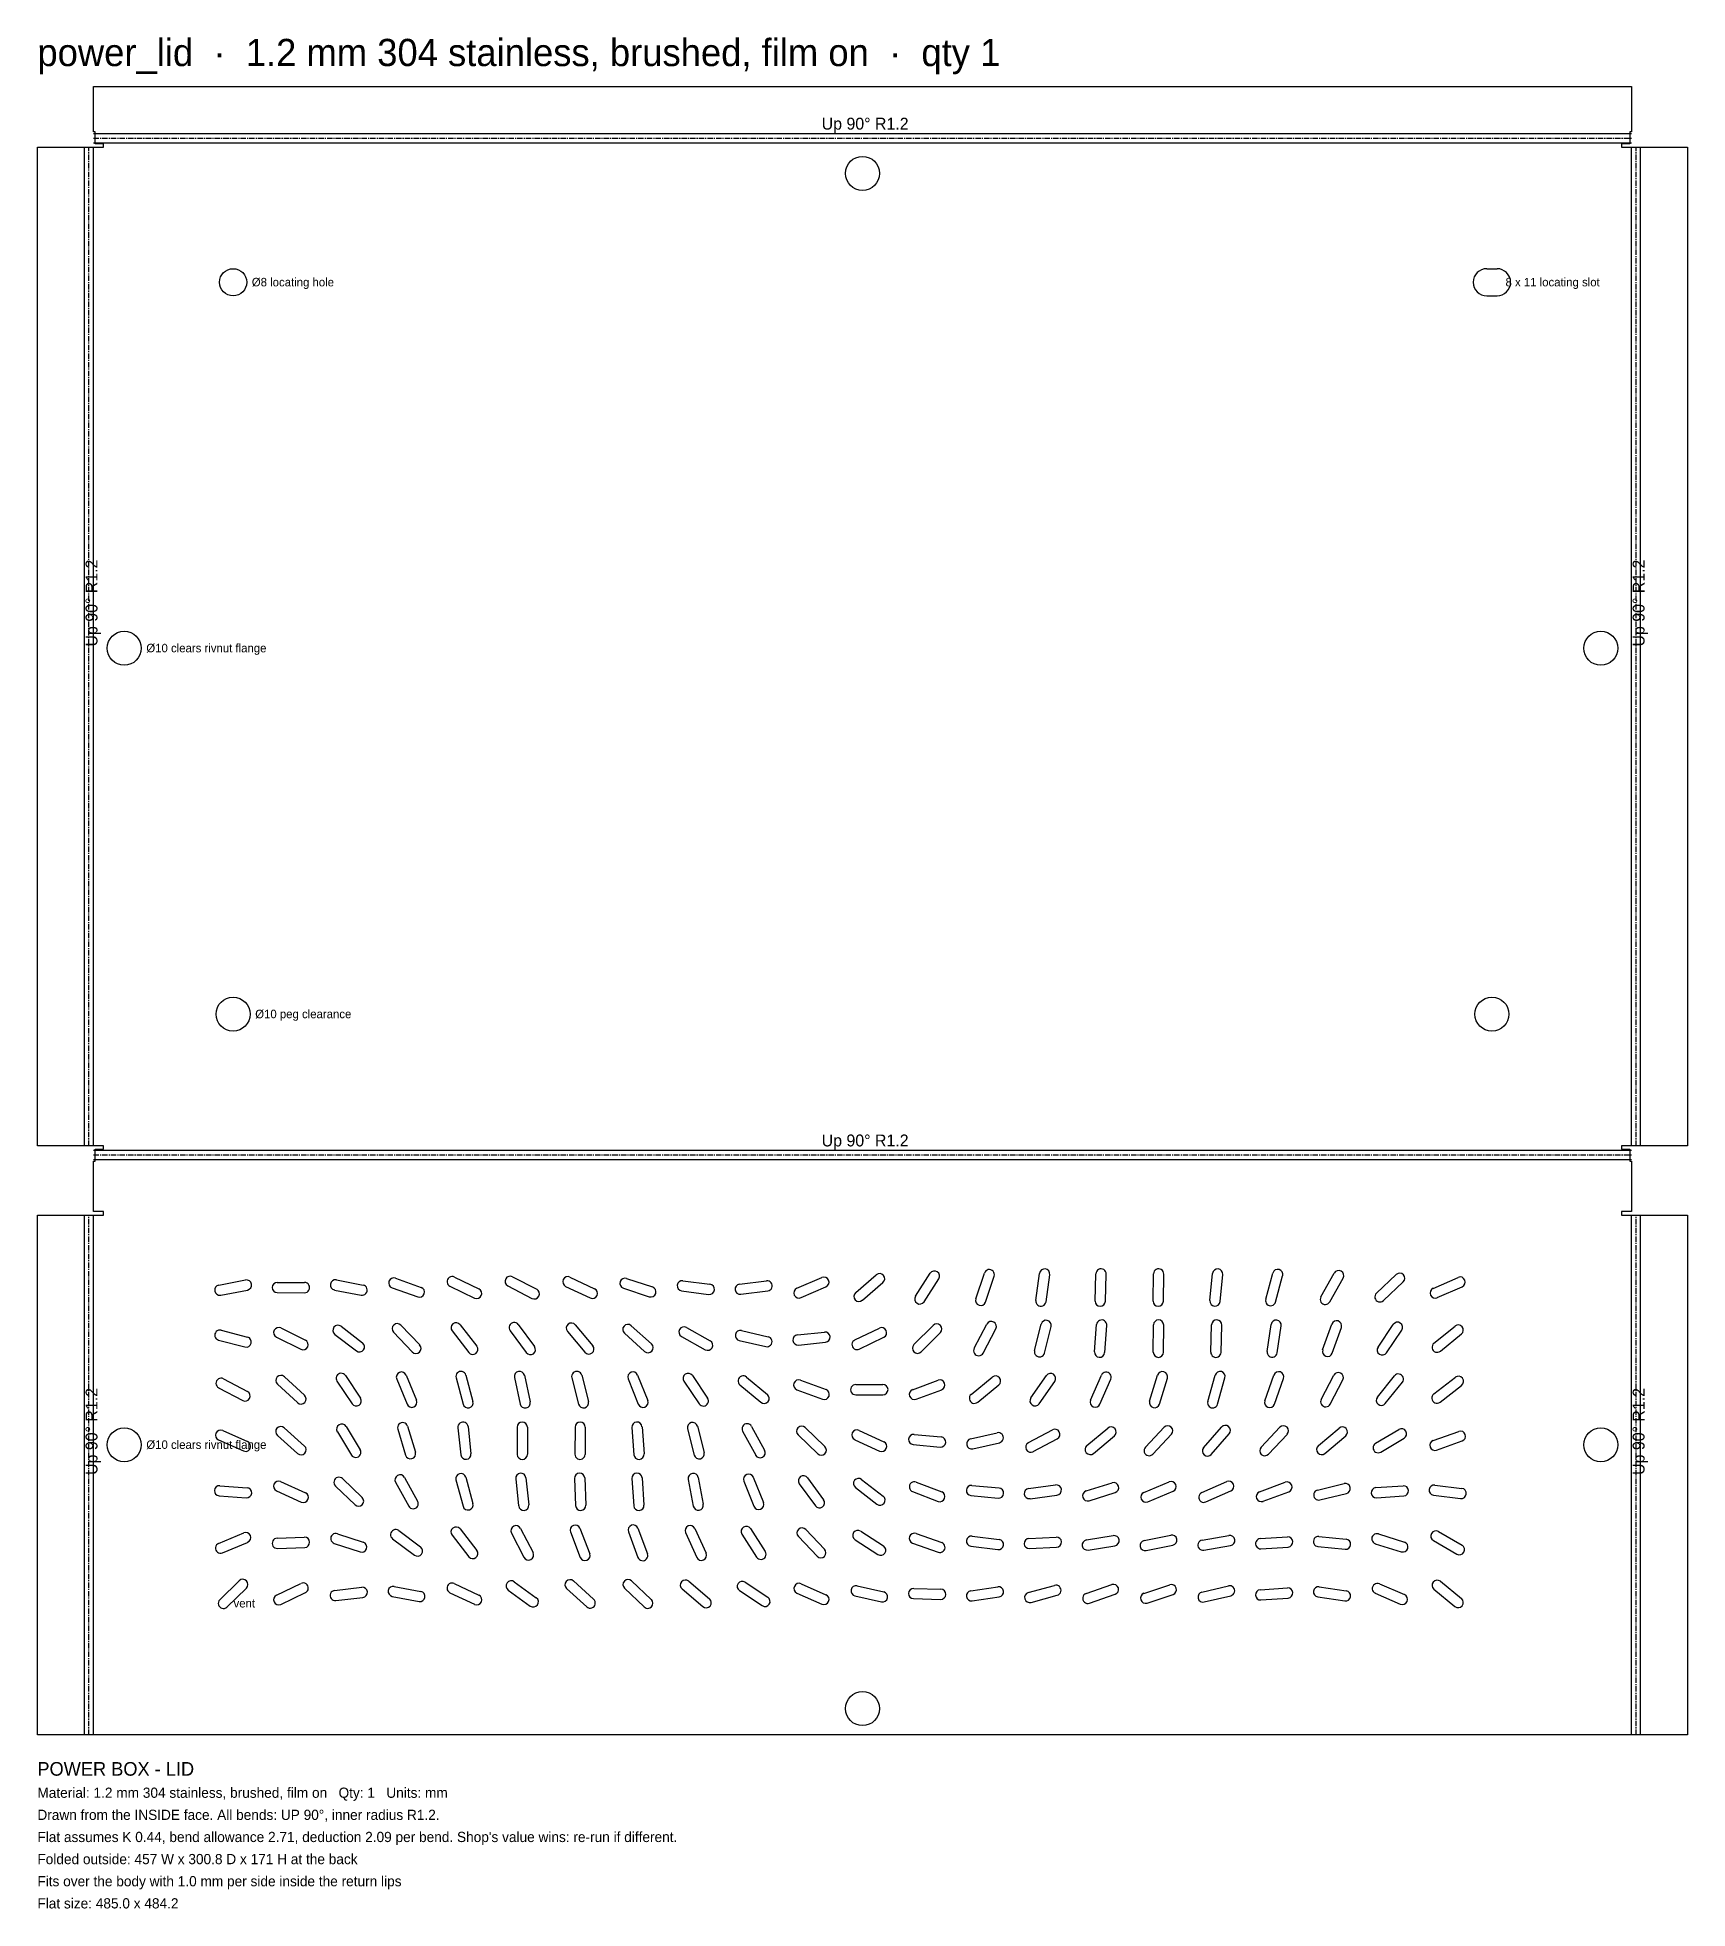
# Model space of a CAD drawing. Extents: x 0 to 1371, y -1092 to 53.
# Drawn here: x 886 to 1371, y -1082 to -532 of the extents above; entities that cross this region are included whole.
import ezdxf

# ---------------------------------------------------------------- set-up
doc = ezdxf.new("R2010")
doc.units = 0
doc.linetypes.add('CENTER2', pattern=[2.541, 1.587, -0.318, 0.318, -0.318])
for name, color, linetype in [('Bend Center', 1, 'CENTER2'), ('Bend Notes', 3, 'CONTINUOUS'), ('Leaders', 5, 'CONTINUOUS'), ('Part Labels', 2, 'Continuous'), ('Title', 7, 'CONTINUOUS'), ('Visible', 7, 'CONTINUOUS'), ('Visible Narrow', 8, 'CONTINUOUS')]:
    doc.layers.add(name, color=color, linetype=linetype)

msp = doc.modelspace()

# ---------------------------------------------------------------- texts
at = {"layer": 'Bend Notes'}
for p in [(1116.29, -559.26), (1116.29, -857.97)]:
    msp.add_text('Up 90%%D R1.2', height=3.5, dxfattribs=at).set_placement(p)
for p in [(903.43, -711.11), (1358.15, -711.11), (903.43, -954.48), (1358.15, -954.48)]:
    msp.add_text('Up 90%%D R1.2', height=3.5, rotation=90, dxfattribs=at).set_placement(p)
at = {"layer": 'Leaders'}
for s, p in [('%%c8 locating hole', (948.79, -605.31)), ('8 x 11 locating slot', (1317.29, -605.31)), ('%%c10 clears rivnut flange', (917.79, -712.81)), ('%%c10 peg clearance', (949.79, -820.31)), ('%%c10 clears rivnut flange', (917.79, -946.83)), ('vent', (943.43, -993.42))]:
    msp.add_text(s, height=2.5, dxfattribs=at).set_placement(p)
at = {"layer": 'Part Labels'}
msp.add_text('power_lid  ·  1.2 mm 304 stainless, brushed, film on  ·  qty 1', height=8, dxfattribs=at).set_placement((885.77, -540.6))
at = {"layer": 'Title'}
for s, height, p in [('POWER BOX - LID', 4, (885.77, -1042.83)), ('Material: 1.2 mm 304 stainless, brushed, film on   Qty: 1   Units: mm', 3, (885.77, -1049.33)), ('Drawn from the INSIDE face. All bends: UP 90%%D, inner radius R1.2.', 3, (885.77, -1055.83)), ("Flat assumes K 0.44, bend allowance 2.71, deduction 2.09 per bend. Shop's value wins: re-run if different.", 3, (885.77, -1062.33)), ('Folded outside: 457 W x 300.8 D x 171 H at the back', 3, (885.77, -1068.83)), ('Fits over the body with 1.0 mm per side inside the return lips', 3, (885.77, -1075.33)), ('Flat size: 485.0 x 484.2', 3, (885.77, -1081.83))]:
    msp.add_text(s, height=height, dxfattribs=at).set_placement(p)

# ---------------------------------------------------------------- linework, layer by layer
at = {"layer": 'Bend Center'}
for p, q in [((900.93, -857.81), (900.93, -564.41)), ((902.29, -561.76), (1354.29, -561.76)), ((1355.65, -857.81), (1355.65, -564.41)), ((902.29, -860.47), (1354.29, -860.47)), ((900.93, -1030.83), (900.93, -878.13)), ((1355.65, -1030.83), (1355.65, -878.13))]:
    msp.add_line(p, q, dxfattribs=at)
at = {"layer": 'Visible'}
for p, q in [((902.29, -559.9), (902.29, -546.6)), ((902.29, -546.6), (1354.29, -546.6)), ((1354.29, -546.6), (1354.29, -559.9)), ((902.79, -559.9), (902.29, -559.9)), ((902.79, -563.41), (902.79, -559.9)), ((1354.29, -559.9), (1353.79, -559.9)), ((1353.79, -559.9), (1353.79, -563.41)), ((885.77, -857.81), (885.77, -564.41)), ((885.77, -564.41), (899.07, -564.41)), ((899.07, -564.41), (899.57, -564.41)), ((899.57, -564.41), (902.29, -564.41)), ((902.29, -564.41), (905.19, -564.41)), ((905.19, -563.41), (902.79, -563.41)), ((905.19, -564.41), (905.19, -563.41)), ((1353.79, -563.41), (1351.39, -563.41)), ((1351.39, -563.41), (1351.39, -564.41)), ((1351.39, -564.41), (1354.29, -564.41)), ((1354.29, -564.41), (1357, -564.41)), ((1357, -564.41), (1357.5, -564.41)), ((1357.5, -564.41), (1370.8, -564.41)), ((1370.8, -564.41), (1370.8, -857.81)), ((1311.79, -600.11), (1314.79, -600.11)), ((1311.79, -608.11), (1314.79, -608.11)), ((899.07, -857.81), (885.77, -857.81)), ((899.57, -857.81), (899.07, -857.81)), ((902.29, -857.81), (899.57, -857.81)), ((905.19, -857.81), (902.29, -857.81)), ((902.29, -877.13), (902.29, -862.33)), ((902.29, -862.33), (902.79, -862.33)), ((902.79, -862.33), (902.79, -858.81)), ((902.79, -858.81), (905.19, -858.81)), ((905.19, -858.81), (905.19, -857.81)), ((1354.29, -857.81), (1351.39, -857.81)), ((1351.39, -857.81), (1351.39, -858.81)), ((1351.39, -858.81), (1353.79, -858.81)), ((1353.79, -858.81), (1353.79, -862.33)), ((1353.79, -862.33), (1354.29, -862.33)), ((1357, -857.81), (1354.29, -857.81)), ((1354.29, -862.33), (1354.29, -877.13)), ((1357.5, -857.81), (1357, -857.81)), ((1370.8, -857.81), (1357.5, -857.81)), ((885.77, -1030.83), (885.77, -878.13)), ((885.77, -878.13), (899.07, -878.13)), ((899.07, -878.13), (899.57, -878.13)), ((899.57, -878.13), (902.29, -878.13)), ((905.19, -877.13), (902.29, -877.13)), ((902.29, -878.13), (905.19, -878.13)), ((905.19, -878.13), (905.19, -877.13)), ((1354.29, -877.13), (1351.39, -877.13)), ((1351.39, -877.13), (1351.39, -878.13)), ((1351.39, -878.13), (1354.29, -878.13)), ((1354.29, -878.13), (1357, -878.13)), ((1357, -878.13), (1357.5, -878.13)), ((1357.5, -878.13), (1370.8, -878.13)), ((1370.8, -878.13), (1370.8, -1030.83)), ((1126.28, -900.9), (1132.34, -895.68)), ((1143.86, -901.98), (1148.19, -895.25)), ((1161.6, -902.74), (1164.13, -895.16)), ((1179.26, -903.19), (1180.34, -895.26)), ((1182.23, -903.59), (1183.32, -895.67)), ((1196.67, -903.38), (1196.91, -895.38)), ((1199.67, -903.47), (1199.91, -895.47)), ((1213.73, -903.4), (1213.85, -895.41)), ((1216.73, -903.45), (1216.85, -895.45)), ((1230.42, -903.27), (1231.17, -895.3)), ((1233.4, -903.55), (1234.16, -895.59)), ((1246.79, -902.89), (1248.89, -895.17)), ((1249.69, -903.68), (1251.78, -895.96)), ((1263.02, -902.18), (1266.94, -895.21)), ((1279.34, -901.07), (1285.18, -895.6)), ((939.08, -898.7), (946.94, -897.21)), ((939.64, -901.65), (947.5, -900.16)), ((956.28, -900.91), (964.28, -900.94)), ((956.29, -897.91), (964.29, -897.94)), ((973.08, -900.15), (980.93, -901.65)), ((973.64, -897.2), (981.5, -898.71)), ((990.02, -899.49), (997.55, -902.19)), ((991.03, -896.67), (998.56, -899.37)), ((1007.03, -899.05), (1014.25, -902.51)), ((1008.33, -896.35), (1015.54, -899.8)), ((1024.05, -898.9), (1031.14, -902.61)), ((1025.44, -896.24), (1032.53, -899.95)), ((1041.03, -899.08), (1048.27, -902.49)), ((1042.31, -896.37), (1049.55, -899.78)), ((1058.02, -899.59), (1065.61, -902.11)), ((1058.96, -896.74), (1066.56, -899.26)), ((1075.13, -900.4), (1083.06, -901.43)), ((1075.51, -897.43), (1083.45, -898.45)), ((1092.14, -898.42), (1100.08, -897.45)), ((1092.5, -901.4), (1100.44, -900.43)), ((1109.02, -899.64), (1116.36, -896.46)), ((1110.22, -902.4), (1117.55, -899.21)), ((1128.24, -903.17), (1134.3, -897.95)), ((1146.38, -903.6), (1150.71, -896.88)), ((1164.44, -903.7), (1166.98, -896.11)), ((1265.63, -903.65), (1269.56, -896.68)), ((1281.39, -903.26), (1287.23, -897.79)), ((1296.02, -899.66), (1303.35, -896.45)), ((1297.22, -902.4), (1304.55, -899.2)), ((939.79, -911.98), (947.54, -913.97)), ((957.37, -911.31), (964.54, -914.86)), ((975.03, -910.8), (981.37, -915.67)), ((992.63, -910.49), (998.13, -916.3)), ((1007.65, -912.19), (1012.55, -918.51)), ((1010.02, -910.35), (1014.92, -916.67)), ((1024.71, -912.1), (1029.45, -918.54)), ((1027.12, -910.32), (1031.87, -916.76)), ((1041.58, -912.31), (1046.69, -918.46)), ((1043.88, -910.39), (1049, -916.54)), ((1060.32, -910.64), (1066.27, -915.99)), ((1076.53, -911.16), (1083.51, -915.07)), ((1092.72, -912.07), (1100.52, -913.86)), ((1126.03, -914.82), (1133.24, -911.34)), ((1143.4, -916.2), (1149.05, -910.54)), ((1161.1, -917.27), (1164.82, -910.19)), ((1163.76, -918.67), (1167.47, -911.58)), ((1178.87, -917.95), (1180.79, -910.18)), ((1181.79, -918.67), (1183.7, -910.9)), ((1196.48, -918.3), (1197.11, -910.32)), ((1199.47, -918.53), (1200.1, -910.56)), ((1213.76, -918.42), (1213.82, -910.42)), ((1216.76, -918.44), (1216.82, -910.44)), ((1230.66, -918.38), (1230.91, -910.38)), ((1233.66, -918.47), (1233.91, -910.48)), ((1247.22, -918.17), (1248.38, -910.25)), ((1250.19, -918.6), (1251.35, -910.69)), ((1263.54, -917.7), (1266.2, -910.16)), ((1266.37, -918.7), (1269.03, -911.15)), ((1279.81, -916.9), (1284.28, -910.27)), ((1282.29, -918.58), (1286.77, -911.95)), ((1296.24, -915.8), (1302.44, -910.73)), ((939.04, -914.89), (946.79, -916.88)), ((956.04, -914), (963.21, -917.55)), ((973.2, -913.18), (979.55, -918.05)), ((990.45, -912.56), (995.95, -918.36)), ((1058.31, -912.87), (1064.26, -918.22)), ((1075.07, -913.78), (1082.05, -917.69)), ((1092.05, -915), (1099.85, -916.78)), ((1109.15, -913.35), (1117.11, -912.52)), ((1109.46, -916.33), (1117.42, -915.51)), ((1127.34, -917.52), (1134.54, -914.04)), ((1145.53, -918.32), (1151.17, -912.65)), ((1298.14, -918.12), (1304.33, -913.06)), ((939.05, -928.87), (946.11, -932.63)), ((940.46, -926.22), (947.52, -929.98)), ((956.33, -927.82), (962.21, -933.24)), ((958.36, -925.61), (964.25, -931.03)), ((973.82, -926.93), (978.26, -933.59)), ((976.32, -925.27), (980.76, -931.92)), ((991.37, -926.31), (994.43, -933.7)), ((994.14, -925.16), (997.2, -932.55)), ((1008.81, -925.95), (1010.87, -933.68)), ((1011.7, -925.18), (1013.77, -932.9)), ((1025.99, -925.83), (1027.65, -933.65)), ((1028.92, -925.2), (1030.59, -933.03)), ((1042.85, -925.92), (1044.82, -933.67)), ((1045.76, -925.18), (1047.73, -932.94)), ((1059.42, -926.27), (1062.37, -933.7)), ((1062.2, -925.16), (1065.16, -932.59)), ((1075.81, -926.95), (1080.28, -933.58)), ((1078.3, -925.27), (1082.77, -931.91)), ((1092.25, -928.03), (1098.41, -933.14)), ((1094.17, -925.72), (1100.32, -930.83)), ((1110.07, -926.62), (1117.56, -929.42)), ((1126.28, -927.94), (1134.28, -927.92)), ((1143.02, -929.43), (1150.51, -926.62)), ((1160.24, -930.8), (1166.43, -925.73)), ((1162.14, -933.12), (1168.33, -928.05)), ((1177.76, -931.84), (1182.35, -925.29)), ((1180.22, -933.56), (1184.81, -927.01)), ((1195.31, -932.5), (1198.51, -925.16)), ((1198.07, -933.69), (1201.26, -926.36)), ((1212.68, -932.81), (1215.02, -925.16)), ((1215.55, -933.69), (1217.89, -926.04)), ((1229.76, -932.87), (1231.92, -925.17)), ((1232.65, -933.68), (1234.81, -925.98)), ((1246.55, -932.7), (1249.2, -925.16)), ((1249.38, -933.7), (1252.03, -926.15)), ((1263.11, -932.29), (1266.8, -925.19)), ((1265.78, -933.67), (1269.46, -926.57)), ((1279.61, -931.6), (1284.63, -925.37)), ((1281.95, -933.48), (1286.96, -927.25)), ((1296.21, -930.69), (1302.54, -925.8)), ((1298.04, -933.06), (1304.37, -928.17)), ((1109.02, -929.43), (1116.51, -932.23)), ((1126.29, -930.94), (1134.29, -930.92)), ((1144.07, -932.24), (1151.56, -929.43)), ((939.02, -944.17), (946.33, -947.43)), ((940.25, -941.43), (947.55, -944.69)), ((956.31, -942.87), (962.26, -948.22)), ((958.31, -940.64), (964.27, -945.98)), ((973.93, -941.78), (978.08, -948.63)), ((976.5, -940.23), (980.64, -947.07)), ((991.7, -941.03), (994.01, -948.69)), ((994.57, -940.16), (996.88, -947.82)), ((1009.37, -940.61), (1010.22, -948.56)), ((1012.35, -940.29), (1013.21, -948.25)), ((1026.78, -940.43), (1026.8, -948.43)), ((1029.78, -940.42), (1029.8, -948.42)), ((1043.82, -940.42), (1043.76, -948.42)), ((1046.82, -940.44), (1046.76, -948.44)), ((1060.49, -940.55), (1061.1, -948.53)), ((1063.48, -940.32), (1064.09, -948.3)), ((1076.84, -940.92), (1078.83, -948.67)), ((1079.75, -940.18), (1081.73, -947.93)), ((1093.06, -941.63), (1096.89, -948.66)), ((1095.69, -940.2), (1099.52, -947.22)), ((1109.37, -942.73), (1115.13, -948.28)), ((1111.45, -940.57), (1117.21, -946.12)), ((1126.03, -944.12), (1133.29, -947.46)), ((1127.28, -941.39), (1134.55, -944.74)), ((1143.44, -942.56), (1151.41, -943.3)), ((1160.06, -943.85), (1167.86, -942.08)), ((1160.72, -946.78), (1168.52, -945.01)), ((1177.05, -944.99), (1184.11, -941.22)), ((1178.47, -947.64), (1185.52, -943.86)), ((1194.25, -945.83), (1200.4, -940.72)), ((1196.17, -948.14), (1202.32, -943.02)), ((1211.46, -946.32), (1216.93, -940.48)), ((1213.65, -948.37), (1219.12, -942.54)), ((1228.53, -946.47), (1233.77, -940.42)), ((1230.8, -948.43), (1236.04, -942.39)), ((1245.45, -946.31), (1250.94, -940.49)), ((1247.63, -948.37), (1253.12, -942.55)), ((1262.27, -945.87), (1268.37, -940.7)), ((1264.2, -948.16), (1270.31, -942.99)), ((1279.08, -945.19), (1285.96, -941.09)), ((1280.62, -947.76), (1287.49, -943.67)), ((1296.02, -944.35), (1303.55, -941.67)), ((1297.02, -947.18), (1304.56, -944.5)), ((1143.17, -945.55), (1151.13, -946.29)), ((957.27, -956.41), (964.55, -959.72)), ((975.45, -955.57), (981.21, -961.12)), ((993.67, -955.2), (997.53, -962.21)), ((1008.79, -955.96), (1010.89, -963.68)), ((1011.69, -955.17), (1013.78, -962.89)), ((1026.37, -955.61), (1027.22, -963.56)), ((1029.35, -955.29), (1030.21, -963.24)), ((1043.63, -955.49), (1043.95, -963.48)), ((1046.63, -955.37), (1046.95, -963.36)), ((1060.52, -955.54), (1061.06, -963.52)), ((1063.51, -955.33), (1064.06, -963.32)), ((1077.08, -955.77), (1078.55, -963.64)), ((1080.03, -955.22), (1081.5, -963.08)), ((1093.42, -956.26), (1096.37, -963.7)), ((1096.2, -955.16), (1099.16, -962.59)), ((1112.15, -955.31), (1116.85, -961.78)), ((1128.04, -955.79), (1134.37, -960.69)), ((1228.02, -959.67), (1235.34, -956.44)), ((939.19, -960.63), (947.17, -961.22)), ((939.41, -957.64), (947.39, -958.23)), ((956.03, -959.14), (963.31, -962.45)), ((973.37, -957.73), (979.13, -963.28)), ((991.04, -956.65), (994.9, -963.65)), ((1109.72, -957.08), (1114.43, -963.54)), ((1126.21, -958.17), (1132.54, -963.06)), ((1143.02, -959.39), (1150.48, -962.26)), ((1144.09, -956.59), (1151.56, -959.46)), ((1160.16, -960.54), (1168.13, -961.3)), ((1160.45, -957.55), (1168.41, -958.31)), ((1177.12, -958.48), (1185.05, -957.41)), ((1177.53, -961.45), (1185.45, -960.38)), ((1194.02, -959.19), (1201.66, -956.8)), ((1194.92, -962.05), (1202.55, -959.67)), ((1211.02, -959.59), (1218.39, -956.5)), ((1212.18, -962.36), (1219.56, -959.26)), ((1229.23, -962.41), (1236.55, -959.19)), ((1245.02, -959.42), (1252.51, -956.62)), ((1246.07, -962.23), (1253.56, -959.43)), ((1262.05, -958.91), (1269.82, -957.03)), ((1262.75, -961.82), (1270.53, -959.95)), ((1279.19, -958.21), (1287.17, -957.65)), ((1279.4, -961.2), (1287.38, -960.65)), ((1296.14, -960.43), (1304.08, -961.4)), ((1296.5, -957.45), (1304.44, -958.42)), ((939.02, -974.58), (946.41, -971.51)), ((956.24, -973.07), (964.23, -972.79)), ((973.96, -971.75), (981.56, -974.26)), ((991.98, -970.84), (998.39, -975.61)), ((1007.64, -972.21), (1012.58, -978.5)), ((1010, -970.36), (1014.94, -976.65)), ((1025.12, -971.56), (1028.78, -978.67)), ((1027.79, -970.18), (1031.45, -977.3)), ((1042.44, -971.24), (1045.34, -978.7)), ((1045.24, -970.16), (1048.14, -977.61)), ((1059.49, -971.2), (1062.28, -978.7)), ((1062.3, -970.16), (1065.09, -977.65)), ((1076.27, -971.41), (1079.58, -978.69)), ((1079, -970.17), (1082.31, -977.45)), ((1092.87, -971.87), (1097.18, -978.61)), ((1095.4, -970.25), (1099.71, -976.99)), ((1109.43, -972.59), (1114.98, -978.35)), ((1111.59, -970.51), (1117.14, -976.27)), ((1127.75, -970.99), (1134.46, -975.35)), ((1144.02, -971.68), (1151.56, -974.35)), ((1160.51, -972.44), (1168.44, -973.44)), ((1177.22, -973.12), (1185.21, -972.74)), ((1194.1, -973.59), (1202, -972.31)), ((1211.07, -973.76), (1218.9, -972.15)), ((1228.09, -973.62), (1235.98, -972.27)), ((1245.2, -973.19), (1253.18, -972.67)), ((1262.45, -972.55), (1270.41, -973.32)), ((1279.91, -971.81), (1287.55, -974.18)), ((1297.58, -971.13), (1304.5, -975.13)), ((940.17, -977.35), (947.56, -974.28)), ((956.34, -976.06), (964.34, -975.79)), ((973.02, -974.6), (980.62, -977.11)), ((990.18, -973.24), (996.6, -978.02)), ((1126.12, -973.51), (1132.83, -977.86)), ((1143.02, -974.5), (1150.56, -977.18)), ((1160.13, -975.41), (1168.07, -976.42)), ((1177.36, -976.12), (1185.35, -975.74)), ((1194.58, -976.55), (1202.48, -975.27)), ((1211.67, -976.7), (1219.51, -975.09)), ((1228.6, -976.58), (1236.48, -975.23)), ((1245.4, -976.19), (1253.38, -975.66)), ((1262.16, -975.53), (1270.12, -976.31)), ((1279.02, -974.67), (1286.66, -977.05)), ((1296.07, -973.72), (1303, -977.73)), ((939.38, -991.15), (945.1, -985.56)), ((941.47, -993.3), (947.2, -987.71)), ((956.03, -989.79), (963.25, -986.35)), ((957.32, -992.5), (964.54, -989.06)), ((973.14, -988.4), (981.09, -987.48)), ((990.64, -987.21), (998.5, -988.7)), ((1007.03, -989.07), (1014.26, -992.49)), ((1008.31, -986.36), (1015.55, -989.78)), ((1024.17, -988.29), (1030.65, -992.99)), ((1025.93, -985.86), (1032.41, -990.56)), ((1041.31, -987.86), (1047.25, -993.22)), ((1043.32, -985.63), (1049.26, -990.99)), ((1058.35, -987.76), (1064.16, -993.27)), ((1060.42, -985.59), (1066.22, -991.09)), ((1075.27, -987.98), (1081.36, -993.16)), ((1077.21, -985.69), (1083.31, -990.87)), ((1092.12, -988.47), (1098.8, -992.88)), ((1093.78, -985.97), (1100.45, -990.38)), ((1109.02, -989.19), (1116.34, -992.41)), ((1110.23, -986.44), (1117.55, -989.67)), ((1126.71, -987.09), (1134.52, -988.84)), ((1143.33, -987.82), (1151.33, -988.03)), ((1160.11, -988.52), (1168.03, -987.37)), ((1177.03, -989.05), (1184.74, -986.92)), ((1194.02, -989.31), (1201.58, -986.71)), ((1211.02, -989.26), (1218.61, -986.75)), ((1228.05, -988.88), (1235.84, -987.05)), ((1245.19, -988.21), (1253.17, -987.65)), ((1262.56, -987.35), (1270.47, -988.54)), ((1279.02, -989.21), (1286.36, -992.4)), ((1280.22, -986.46), (1287.55, -989.65)), ((1296.24, -988.05), (1302.43, -993.12)), ((1298.15, -985.73), (1304.33, -990.8)), ((973.49, -991.38), (981.43, -990.46)), ((990.08, -990.15), (997.94, -991.65)), ((1126.06, -990.01), (1133.86, -991.77)), ((1143.25, -990.82), (1151.25, -991.03)), ((1160.55, -991.49), (1168.46, -990.33)), ((1177.83, -991.94), (1185.54, -989.81)), ((1194.99, -992.15), (1202.56, -989.54)), ((1211.96, -992.11), (1219.56, -989.6)), ((1228.74, -991.8), (1236.52, -989.97)), ((1245.4, -991.2), (1253.38, -990.64)), ((1262.11, -990.31), (1270.02, -991.51)), ((899.57, -1030.83), (885.77, -1030.83)), ((902.29, -1030.83), (899.57, -1030.83)), ((1354.29, -1030.83), (902.29, -1030.83)), ((1357, -1030.83), (1354.29, -1030.83)), ((1370.8, -1030.83), (1357, -1030.83))]:
    msp.add_line(p, q, dxfattribs=at)
for centre, radius in [((1128.29, -572.11), 5), ((943.29, -604.11), 4), ((911.29, -711.61), 5), ((1345.29, -711.61), 5), ((943.29, -819.11), 5), ((1313.29, -819.11), 5), ((911.29, -945.63), 5), ((1345.29, -945.63), 5), ((1128.29, -1023.13), 5)]:
    msp.add_circle(centre, radius, dxfattribs=at)
for centre, radius, start, end in [((1311.79, -604.11), 4, 90, 270), ((1314.79, -604.11), 4, 270, 90), ((1133.32, -896.82), 1.5, 310.7278, 130.7278), ((1149.45, -896.06), 1.5, 327.2339, 147.2339), ((1165.56, -895.63), 1.5, 341.4992, 161.4992), ((1181.83, -895.46), 1.5, 352.1985, 172.1985), ((1198.41, -895.43), 1.5, 358.2971, 178.2971), ((1215.35, -895.43), 1.5, 359.1494, 179.1494), ((1232.67, -895.45), 1.5, 354.5611, 174.5611), ((1250.34, -895.57), 1.5, 344.8091, 164.8091), ((1268.25, -895.94), 1.5, 330.618, 150.618), ((1286.21, -896.69), 1.5, 313.0939, 133.0939), ((939.36, -900.17), 1.5, 100.729, 280.729), ((947.22, -898.68), 1.5, 280.729, 100.729), ((956.29, -899.41), 1.5, 89.7521, 269.7521), ((964.29, -899.44), 1.5, 269.7521, 89.7521), ((973.36, -898.67), 1.5, 79.1377, 259.1377), ((981.22, -900.18), 1.5, 259.1377, 79.1377), ((990.52, -898.08), 1.5, 70.2761, 250.2761), ((998.05, -900.78), 1.5, 250.2761, 70.2761), ((1007.68, -897.7), 1.5, 64.3808, 244.3808), ((1014.89, -901.16), 1.5, 244.3808, 64.3808), ((1024.74, -897.57), 1.5, 62.3679, 242.3679), ((1031.83, -901.28), 1.5, 242.3679, 62.3679), ((1041.67, -897.72), 1.5, 64.7642, 244.7642), ((1048.91, -901.13), 1.5, 244.7642, 64.7642), ((1058.49, -898.17), 1.5, 71.6524, 251.6524), ((1066.08, -900.69), 1.5, 251.6524, 71.6524), ((1075.32, -898.92), 1.5, 82.6582, 262.6582), ((1083.26, -899.94), 1.5, 262.6582, 82.6582), ((1092.32, -899.91), 1.5, 96.9822, 276.9822), ((1100.26, -898.94), 1.5, 276.9822, 96.9822), ((1109.62, -901.02), 1.5, 113.4719, 293.4719), ((1116.96, -897.83), 1.5, 293.4719, 113.4719), ((1127.26, -902.04), 1.5, 130.7278, 310.7278), ((1280.37, -902.16), 1.5, 133.0939, 313.0939), ((1296.62, -901.03), 1.5, 113.6232, 293.6232), ((1303.95, -897.82), 1.5, 293.6232, 113.6232), ((1145.12, -902.79), 1.5, 147.2339, 327.2339), ((1163.02, -903.22), 1.5, 161.4992, 341.4992), ((1180.74, -903.39), 1.5, 172.1985, 352.1985), ((1198.17, -903.43), 1.5, 178.2971, 358.2971), ((1215.23, -903.43), 1.5, 179.1494, 359.1494), ((1231.91, -903.41), 1.5, 174.5611, 354.5611), ((1248.24, -903.29), 1.5, 164.8091, 344.8091), ((1264.33, -902.91), 1.5, 150.618, 330.618), ((939.41, -913.43), 1.5, 75.5966, 255.5966), ((956.7, -912.65), 1.5, 63.6709, 243.6709), ((974.11, -911.99), 1.5, 52.4917, 232.4917), ((991.54, -911.52), 1.5, 43.4578, 223.4578), ((1008.84, -911.27), 1.5, 37.7851, 217.7851), ((1025.92, -911.21), 1.5, 36.3865, 216.3865), ((1042.73, -911.35), 1.5, 39.7798, 219.7798), ((1059.31, -911.75), 1.5, 48.0328, 228.0328), ((1075.8, -912.47), 1.5, 60.7512, 240.7512), ((1092.39, -913.54), 1.5, 77.1106, 257.1106), ((1133.89, -912.69), 1.5, 295.7705, 115.7705), ((1150.11, -911.6), 1.5, 315.0831, 135.0831), ((1166.15, -910.88), 1.5, 332.334, 152.334), ((1182.25, -910.54), 1.5, 346.1538, 166.1538), ((1198.6, -910.44), 1.5, 355.4619, 175.4619), ((1215.32, -910.43), 1.5, 359.5655, 179.5655), ((1232.41, -910.43), 1.5, 358.2223, 178.2223), ((1249.87, -910.47), 1.5, 351.6616, 171.6616), ((1267.62, -910.66), 1.5, 340.5608, 160.5608), ((1285.53, -911.11), 1.5, 325.9806, 145.9806), ((1303.38, -911.9), 1.5, 309.264, 129.264), ((947.16, -915.42), 1.5, 255.5966, 75.5966), ((963.87, -916.2), 1.5, 243.6709, 63.6709), ((980.46, -916.86), 1.5, 232.4917, 52.4917), ((997.04, -917.33), 1.5, 223.4578, 43.4578), ((1013.74, -917.59), 1.5, 217.7851, 37.7851), ((1030.66, -917.65), 1.5, 216.3865, 36.3865), ((1047.85, -917.5), 1.5, 219.7798, 39.7798), ((1065.26, -917.1), 1.5, 228.0328, 48.0328), ((1082.78, -916.38), 1.5, 240.7512, 60.7512), ((1100.19, -915.32), 1.5, 257.1106, 77.1106), ((1109.31, -914.84), 1.5, 95.9282, 275.9282), ((1117.27, -914.01), 1.5, 275.9282, 95.9282), ((1126.69, -916.17), 1.5, 115.7705, 295.7705), ((1144.46, -917.26), 1.5, 135.0831, 315.0831), ((1162.43, -917.97), 1.5, 152.334, 332.334), ((1180.33, -918.31), 1.5, 166.1538, 346.1538), ((1264.96, -918.2), 1.5, 160.5608, 340.5608), ((1281.05, -917.74), 1.5, 145.9806, 325.9806), ((1297.19, -916.96), 1.5, 129.264, 309.264), ((1197.97, -918.42), 1.5, 175.4619, 355.4619), ((1215.26, -918.43), 1.5, 179.5655, 359.5655), ((1232.16, -918.43), 1.5, 178.2223, 358.2223), ((1248.71, -918.39), 1.5, 171.6616, 351.6616), ((939.76, -927.55), 1.5, 61.9824, 241.9824), ((957.35, -926.72), 1.5, 47.358, 227.358), ((975.07, -926.1), 1.5, 33.7204, 213.7204), ((992.76, -925.73), 1.5, 22.5045, 202.5045), ((1010.26, -925.56), 1.5, 14.9584, 194.9584), ((1027.45, -925.52), 1.5, 12.0225, 192.0225), ((1044.3, -925.55), 1.5, 14.2373, 194.2373), ((1060.81, -925.71), 1.5, 21.688, 201.688), ((1077.05, -926.11), 1.5, 33.9922, 213.9922), ((1093.21, -926.87), 1.5, 50.3313, 230.3313), ((1109.54, -928.03), 1.5, 69.523, 249.523), ((1126.29, -929.44), 1.5, 90.1283, 270.1283), ((1134.29, -929.42), 1.5, 270.1283, 90.1283), ((1151.03, -928.02), 1.5, 290.5816, 110.5816), ((1167.38, -926.89), 1.5, 309.3339, 129.3339), ((1183.58, -926.15), 1.5, 324.9939, 144.9939), ((1199.89, -925.76), 1.5, 336.4538, 156.4538), ((1216.46, -925.6), 1.5, 342.9891, 162.9891), ((1233.37, -925.58), 1.5, 344.3217, 164.3217), ((1250.61, -925.65), 1.5, 340.6415, 160.6415), ((1268.13, -925.88), 1.5, 332.5836, 152.5836), ((1285.8, -926.31), 1.5, 321.1637, 141.1637), ((1303.45, -926.98), 1.5, 307.6784, 127.6784), ((946.82, -931.31), 1.5, 241.9824, 61.9824), ((963.23, -932.14), 1.5, 227.358, 47.358), ((979.51, -932.75), 1.5, 213.7204, 33.7204), ((995.82, -933.12), 1.5, 202.5045, 22.5045), ((1012.32, -933.29), 1.5, 194.9584, 14.9584), ((1029.12, -933.34), 1.5, 192.0225, 12.0225), ((1046.27, -933.3), 1.5, 194.2373, 14.2373), ((1063.77, -933.14), 1.5, 201.688, 21.688), ((1081.52, -932.74), 1.5, 213.9922, 33.9922), ((1099.37, -931.98), 1.5, 230.3313, 50.3313), ((1117.04, -930.83), 1.5, 249.523, 69.523), ((1143.54, -930.83), 1.5, 110.5816, 290.5816), ((1161.19, -931.96), 1.5, 129.3339, 309.3339), ((1178.99, -932.7), 1.5, 144.9939, 324.9939), ((1196.69, -933.09), 1.5, 156.4538, 336.4538), ((1214.12, -933.25), 1.5, 162.9891, 342.9891), ((1231.21, -933.28), 1.5, 164.3217, 344.3217), ((1247.96, -933.2), 1.5, 160.6415, 340.6415), ((1264.45, -932.98), 1.5, 152.5836, 332.5836), ((1280.78, -932.54), 1.5, 141.1637, 321.1637), ((1297.12, -931.87), 1.5, 127.6784, 307.6784), ((975.21, -941.01), 1.5, 31.2172, 211.2172), ((993.13, -940.6), 1.5, 16.7853, 196.7853), ((1010.86, -940.45), 1.5, 6.1074, 186.1074), ((1028.28, -940.43), 1.5, 0.1701, 180.1701), ((1045.32, -940.43), 1.5, 359.5581, 179.5581), ((1061.98, -940.44), 1.5, 4.3981, 184.3981), ((1078.3, -940.55), 1.5, 14.3462, 194.3462), ((1094.37, -940.92), 1.5, 28.6185, 208.6185), ((1234.91, -941.41), 1.5, 319.0748, 139.0748), ((939.63, -942.8), 1.5, 65.9739, 245.9739), ((946.94, -946.06), 1.5, 245.9739, 65.9739), ((957.31, -941.76), 1.5, 48.1076, 228.1076), ((1110.41, -941.65), 1.5, 46.0633, 226.0633), ((1126.65, -942.75), 1.5, 65.267, 245.267), ((1133.92, -946.1), 1.5, 245.267, 65.267), ((1143.31, -944.06), 1.5, 84.6849, 264.6849), ((1151.27, -944.8), 1.5, 264.6849, 84.6849), ((1160.39, -945.31), 1.5, 102.7833, 282.7833), ((1168.19, -943.54), 1.5, 282.7833, 102.7833), ((1177.76, -946.32), 1.5, 118.1803, 298.1803), ((1184.81, -942.54), 1.5, 298.1803, 118.1803), ((1201.36, -941.87), 1.5, 309.772, 129.772), ((1218.02, -941.51), 1.5, 316.8321, 136.8321), ((1252.03, -941.52), 1.5, 316.6765, 136.6765), ((1269.34, -941.84), 1.5, 310.2533, 130.2533), ((1279.85, -946.48), 1.5, 120.797, 300.797), ((1286.72, -942.38), 1.5, 300.797, 120.797), ((1296.52, -945.77), 1.5, 109.5752, 289.5752), ((1304.06, -943.09), 1.5, 289.5752, 109.5752), ((963.27, -947.1), 1.5, 228.1076, 48.1076), ((979.36, -947.85), 1.5, 211.2172, 31.2172), ((995.44, -948.26), 1.5, 196.7853, 16.7853), ((1011.71, -948.4), 1.5, 186.1074, 6.1074), ((1028.3, -948.43), 1.5, 180.1701, 0.1701), ((1045.26, -948.43), 1.5, 179.5581, 359.5581), ((1062.59, -948.42), 1.5, 184.3981, 4.3981), ((1080.28, -948.3), 1.5, 194.3462, 14.3462), ((1098.2, -947.94), 1.5, 208.6185, 28.6185), ((1116.17, -947.2), 1.5, 226.0633, 46.0633), ((1195.21, -946.99), 1.5, 129.772, 309.772), ((1212.55, -947.34), 1.5, 136.8321, 316.8321), ((1229.67, -947.45), 1.5, 139.0748, 319.0748), ((1246.54, -947.34), 1.5, 136.6765, 316.6765), ((1263.24, -947.01), 1.5, 130.2533, 310.2533), ((956.65, -957.77), 1.5, 65.5847, 245.5847), ((974.41, -956.65), 1.5, 46.1014, 226.1014), ((992.36, -955.92), 1.5, 28.8575, 208.8575), ((1010.24, -955.57), 1.5, 15.1899, 195.1899), ((1027.86, -955.45), 1.5, 6.1291, 186.1291), ((1045.13, -955.43), 1.5, 2.3057, 182.3057), ((1062.02, -955.44), 1.5, 3.894, 183.894), ((1078.55, -955.5), 1.5, 10.5978, 190.5978), ((1094.81, -955.71), 1.5, 21.681, 201.681), ((1110.93, -956.19), 1.5, 36.0388, 216.0388), ((1127.12, -956.98), 1.5, 52.3032, 232.3032), ((1218.98, -957.88), 1.5, 292.7906, 112.7906), ((1235.95, -957.82), 1.5, 293.7706, 113.7706), ((939.3, -959.13), 1.5, 85.7863, 265.7863), ((947.28, -959.72), 1.5, 265.7863, 85.7863), ((963.93, -961.08), 1.5, 245.5847, 65.5847), ((980.17, -962.2), 1.5, 226.1014, 46.1014), ((1115.64, -962.66), 1.5, 216.0388, 36.0388), ((1133.45, -961.87), 1.5, 232.3032, 52.3032), ((1143.55, -957.99), 1.5, 68.9727, 248.9727), ((1151.02, -960.86), 1.5, 248.9727, 68.9727), ((1160.31, -959.05), 1.5, 84.5541, 264.5541), ((1168.27, -959.81), 1.5, 264.5541, 84.5541), ((1177.32, -959.96), 1.5, 97.7025, 277.7025), ((1185.25, -958.89), 1.5, 277.7025, 97.7025), ((1194.47, -960.62), 1.5, 107.3473, 287.3473), ((1202.11, -958.23), 1.5, 287.3473, 107.3473), ((1211.6, -960.98), 1.5, 112.7906, 292.7906), ((1228.63, -961.04), 1.5, 113.7706, 293.7706), ((1245.54, -960.83), 1.5, 110.4822, 290.4822), ((1253.04, -958.03), 1.5, 290.4822, 110.4822), ((1262.4, -960.37), 1.5, 103.5547, 283.5547), ((1270.18, -958.49), 1.5, 283.5547, 103.5547), ((1279.3, -959.71), 1.5, 93.9873, 273.9873), ((1287.28, -959.15), 1.5, 273.9873, 93.9873), ((1296.32, -958.94), 1.5, 83.0493, 263.0493), ((1304.26, -959.91), 1.5, 263.0493, 83.0493), ((996.22, -962.93), 1.5, 208.8575, 28.8575), ((1012.34, -963.29), 1.5, 195.1899, 15.1899), ((1028.72, -963.4), 1.5, 186.1291, 6.1291), ((1045.45, -963.42), 1.5, 182.3057, 2.3057), ((1062.56, -963.42), 1.5, 183.894, 3.894), ((1080.02, -963.36), 1.5, 190.5978, 10.5978), ((1097.77, -963.14), 1.5, 201.681, 21.681), ((946.98, -972.89), 1.5, 292.5606, 112.5606), ((964.29, -974.29), 1.5, 271.9743, 91.9743), ((973.49, -973.17), 1.5, 71.7177, 251.7177), ((991.08, -972.04), 1.5, 53.3232, 233.3232), ((1008.82, -971.28), 1.5, 38.1446, 218.1446), ((1026.46, -970.87), 1.5, 27.2348, 207.2348), ((1043.84, -970.7), 1.5, 21.2517, 201.2517), ((1060.89, -970.68), 1.5, 20.4012, 200.4012), ((1077.63, -970.79), 1.5, 24.423, 204.423), ((1094.13, -971.06), 1.5, 32.6207, 212.6207), ((1110.51, -971.55), 1.5, 43.932, 223.932), ((1126.93, -972.25), 1.5, 57.0336, 237.0336), ((1143.52, -973.09), 1.5, 70.4706, 250.4706), ((1160.32, -973.93), 1.5, 82.7973, 262.7973), ((1185.28, -974.24), 1.5, 272.717, 92.717), ((1202.24, -973.79), 1.5, 279.2065, 99.2065), ((1219.21, -973.62), 1.5, 281.6145, 101.6145), ((1236.23, -973.75), 1.5, 279.7237, 99.7237), ((1253.28, -974.16), 1.5, 273.7714, 93.7714), ((1262.31, -974.04), 1.5, 84.4261, 264.4261), ((1279.47, -973.24), 1.5, 72.7225, 252.7225), ((1296.83, -972.43), 1.5, 59.9615, 239.9615), ((939.59, -975.96), 1.5, 112.5606, 292.5606), ((956.29, -974.57), 1.5, 91.9743, 271.9743), ((981.09, -975.68), 1.5, 251.7177, 71.7177), ((997.5, -976.82), 1.5, 233.3232, 53.3232), ((1013.76, -977.57), 1.5, 218.1446, 38.1446), ((1030.12, -977.98), 1.5, 207.2348, 27.2348), ((1046.74, -978.16), 1.5, 201.2517, 21.2517), ((1063.68, -978.18), 1.5, 200.4012, 20.4012), ((1080.94, -978.07), 1.5, 204.423, 24.423), ((1098.44, -977.8), 1.5, 212.6207, 32.6207), ((1116.06, -977.31), 1.5, 223.932, 43.932), ((1133.64, -976.6), 1.5, 237.0336, 57.0336), ((1151.06, -975.76), 1.5, 250.4706, 70.4706), ((1168.26, -974.93), 1.5, 262.7973, 82.7973), ((1177.29, -974.62), 1.5, 92.717, 272.717), ((1194.34, -975.07), 1.5, 99.2065, 279.2065), ((1211.37, -975.23), 1.5, 101.6145, 281.6145), ((1228.35, -975.1), 1.5, 99.7237, 279.7237), ((1245.3, -974.69), 1.5, 93.7714, 273.7714), ((1270.27, -974.82), 1.5, 264.4261, 84.4261), ((1287.11, -975.62), 1.5, 252.7225, 72.7225), ((1303.75, -976.43), 1.5, 239.9615, 59.9615), ((946.15, -986.63), 1.5, 314.325, 134.325), ((963.9, -987.71), 1.5, 295.4765, 115.4765), ((973.31, -989.89), 1.5, 96.6118, 276.6118), ((981.26, -988.97), 1.5, 276.6118, 96.6118), ((990.36, -988.68), 1.5, 79.2426, 259.2426), ((998.22, -990.17), 1.5, 259.2426, 79.2426), ((1007.67, -987.72), 1.5, 64.7075, 244.7075), ((1025.05, -987.08), 1.5, 54.0501, 234.0501), ((1042.32, -986.75), 1.5, 47.9244, 227.9244), ((1059.38, -986.68), 1.5, 46.5385, 226.5385), ((1076.24, -986.84), 1.5, 49.6401, 229.6401), ((1092.95, -987.22), 1.5, 56.5462, 236.5462), ((1109.63, -987.81), 1.5, 66.2134, 246.2134), ((1126.39, -988.55), 1.5, 77.3429, 257.3429), ((1134.19, -990.3), 1.5, 257.3429, 77.3429), ((1143.29, -989.32), 1.5, 88.5087, 268.5087), ((1151.29, -989.53), 1.5, 268.5087, 88.5087), ((1160.33, -990), 1.5, 98.2986, 278.2986), ((1168.25, -988.85), 1.5, 278.2986, 98.2986), ((1177.43, -990.49), 1.5, 105.4532, 285.4532), ((1185.14, -988.36), 1.5, 285.4532, 105.4532), ((1194.51, -990.73), 1.5, 108.99, 288.99), ((1202.07, -988.13), 1.5, 288.99, 108.99), ((1211.49, -990.68), 1.5, 108.3012, 288.3012), ((1219.09, -988.17), 1.5, 288.3012, 108.3012), ((1228.39, -990.34), 1.5, 103.2151, 283.2151), ((1236.18, -988.51), 1.5, 283.2151, 103.2151), ((1245.3, -989.71), 1.5, 94.0161, 274.0161), ((1253.28, -989.15), 1.5, 274.0161, 94.0161), ((1262.33, -988.83), 1.5, 81.4205, 261.4205), ((1270.24, -990.02), 1.5, 261.4205, 81.4205), ((1279.62, -987.83), 1.5, 66.511, 246.511), ((1297.2, -986.89), 1.5, 50.6354, 230.6354), ((940.43, -992.22), 1.5, 134.325, 314.325), ((956.68, -991.15), 1.5, 115.4765, 295.4765), ((1014.9, -991.14), 1.5, 244.7075, 64.7075), ((1031.53, -991.78), 1.5, 234.0501, 54.0501), ((1048.26, -992.11), 1.5, 227.9244, 47.9244), ((1065.19, -992.18), 1.5, 226.5385, 46.5385), ((1082.34, -992.02), 1.5, 229.6401, 49.6401), ((1099.63, -991.63), 1.5, 236.5462, 56.5462), ((1116.95, -991.04), 1.5, 246.2134, 66.2134), ((1286.96, -991.02), 1.5, 246.511, 66.511), ((1303.38, -991.96), 1.5, 230.6354, 50.6354)]:
    msp.add_arc(centre, radius, start, end, dxfattribs=at)
at = {"layer": 'Visible Narrow'}
for p, q in [((902.29, -560.4), (1354.29, -560.4)), ((899.57, -857.81), (899.57, -564.41)), ((902.29, -563.11), (1354.29, -563.11)), ((902.29, -857.81), (902.29, -564.41)), ((1354.29, -857.81), (1354.29, -564.41)), ((1357, -857.81), (1357, -564.41)), ((902.29, -859.11), (1354.29, -859.11)), ((902.29, -861.83), (1354.29, -861.83)), ((899.57, -1030.83), (899.57, -878.13)), ((902.29, -1030.83), (902.29, -878.13)), ((1354.29, -1030.83), (1354.29, -878.13)), ((1357, -1030.83), (1357, -878.13))]:
    msp.add_line(p, q, dxfattribs=at)

msp.set_redraw_order([(e.dxf.handle, doc.entitydb.next_handle()) for e in msp.query("TEXT MTEXT ATTDEF DIMENSION ARC_DIMENSION")])  # texts and dimensions are drawn at this point

doc.saveas('drawing.dxf')
